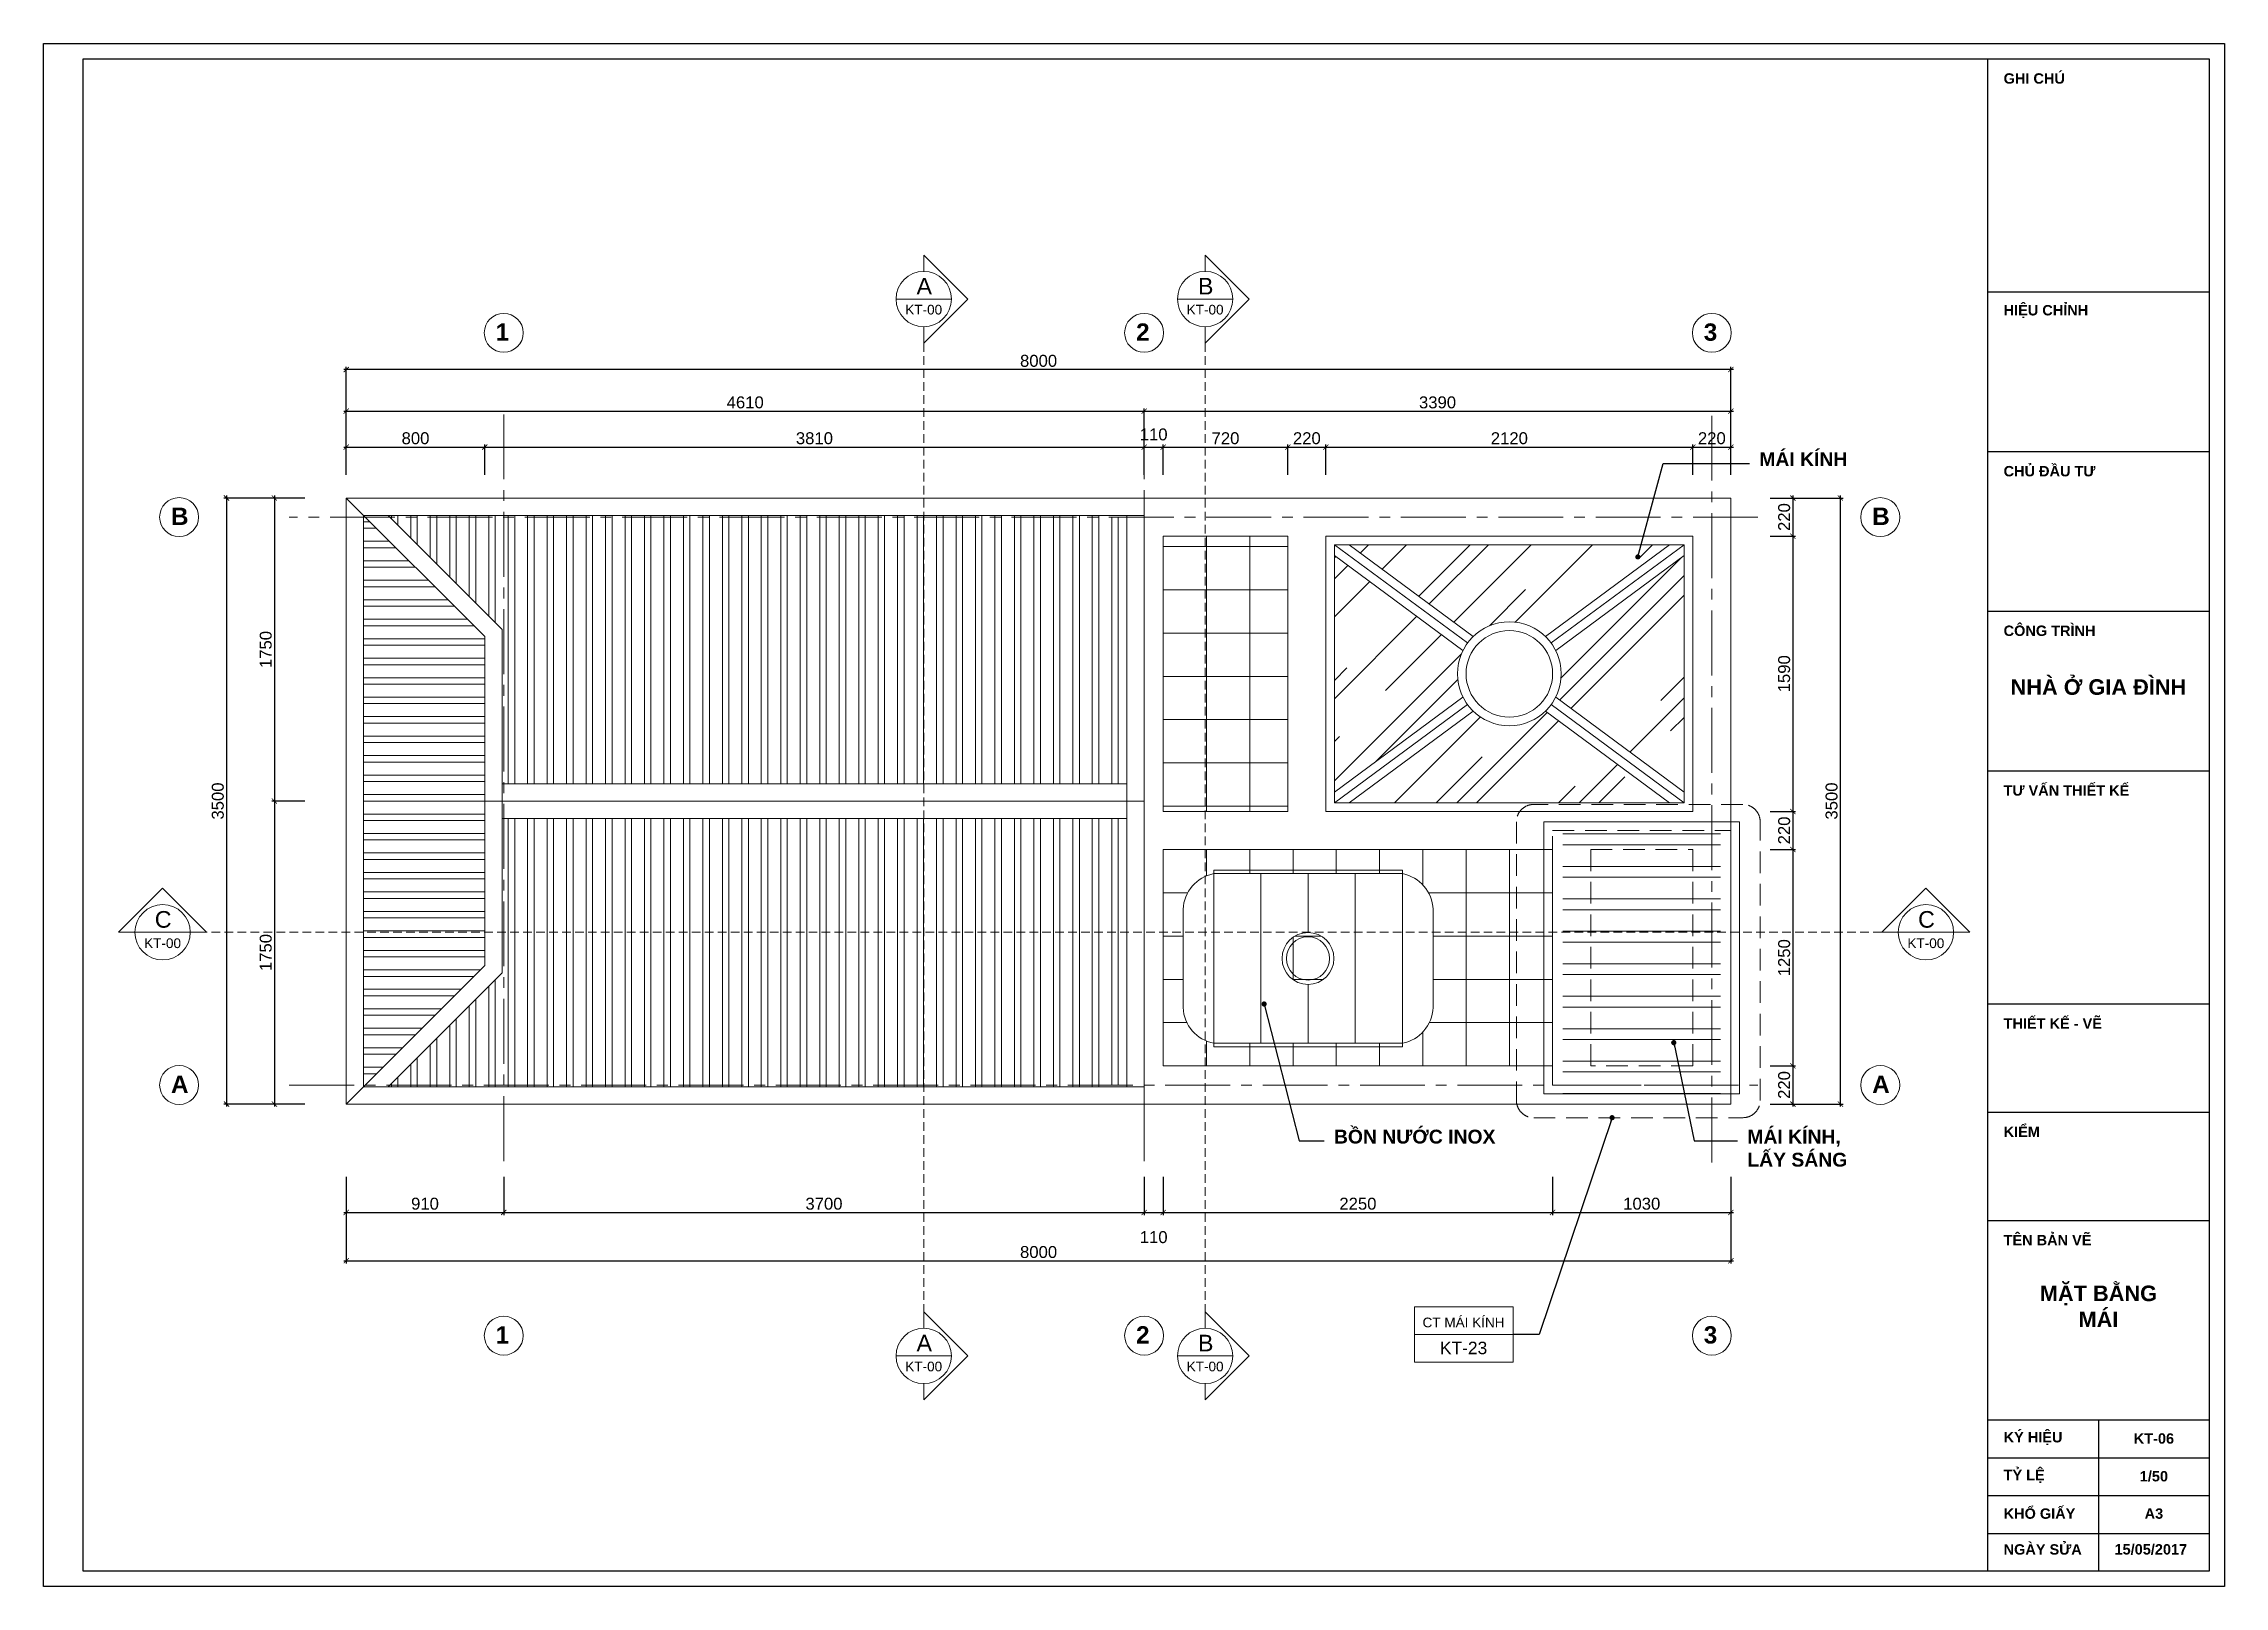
# Model space of a CAD drawing. Header units: millimetres. Extents: x 522695 to 636011, y 461124 to 505319.
# Drawn here: x 587027 to 599627, y 496409 to 505319 of the extents above; entities that cross this region are included whole.
import ezdxf
from ezdxf.enums import TextEntityAlignment as Align

# ---------------------------------------------------------------- set-up
doc = ezdxf.new("R2010")
doc.units = ezdxf.units.MM
doc.header["$LTSCALE"] = 500
doc.header["$MEASUREMENT"] = 0
doc.linetypes.add('CENTER2', pattern=[1.125, 0.75, -0.125, 0.125, -0.125])
doc.linetypes.add('DASHED2', pattern=[0.375, 0.25, -0.125])
doc.layers.get('0').update_dxf_attribs({"linetype": 'CONTINUOUS'})
doc.layers.get('DEFPOINTS').update_dxf_attribs({"color": 250, "linetype": 'CONTINUOUS'})
for name, color, linetype, lineweight in [('DH_HATCH', 250, 'CONTINUOUS', 5), ('DH_KHUAT', 149, 'DASHED2', 9), ('DH_KTHUOC', 8, 'CONTINUOUS', 5), ('DH_NETMANH', 9, 'CONTINUOUS', 5), ('DH_TEXT', 4, 'CONTINUOUS', 13), ('DH_THAY', 4, 'CONTINUOUS', 13), ('DH_TRUC', 251, 'CENTER2', 5)]:
    doc.layers.add(name, color=color, linetype=linetype, lineweight=lineweight)
doc.layers.add('IN', color=5, linetype='CONTINUOUS')
doc.styles.add('arial', font='arial.ttf')
doc.styles.add('DH_ARIAL_B', font='arialbd.ttf')
doc.styles.add('DH_KITHUOC', font='arial.ttf')
doc.dimstyles.new('DH_100s', dxfattribs={"dimtxt": 230, "dimasz": 100, "dimexe": 50, "dimexo": 0, "dimgap": 50, "dimtad": 1, "dimdec": 0, "dimzin": 0, "dimdsep": 46, "dimtxsty": 'DH_KITHUOC', "dimblk1": 'ARCHTICK', "dimblk2": 'ARCHTICK', "dimsah": 1, "dimcen": 90, "dimdle": 50, "dimclrd": 8, "dimclre": 8, "dimclrt": 4, "dimadec": 0, "dimazin": 0, "dimtfac": 100, "dimtdec": 0, "dimtofl": 0, "dimtmove": 2, "dimatfit": 3, "dimldrblk": 'ARCHTICK', "dimfxl": 1, "dimtolj": 2, "dimtzin": 0, "dimarcsym": 0})
pattern_1 = [(90, (576099.02, 499294.93), (-112.5, 2e-14), []), (90, (576136.52, 499332.43), (-112.5, 2e-14), [])]

msp = doc.modelspace()

# ---------------------------------------------------------------- texts
at = {"layer": 'DH_TEXT', "style": 'DH_ARIAL_B'}
for s, p in [('1', (589639.4, 503603.5)), ('2', (593339.4, 503603.5)), ('3', (596619.4, 503603.5)), ('B', (587763.6, 502539.4)), ('B', (597592.6, 502539.4)), ('A', (587763.6, 499259.4)), ('A', (597592.6, 499259.4)), ('1', (589639.4, 497811.9)), ('2', (593339.4, 497811.9)), ('3', (596619.4, 497811.9))]:
    msp.add_text(s, height=100, dxfattribs=at).set_placement(p)
for s, insert, char_height, width, attachment_point in [('MÁI KÍNH', (596940, 502959.4), 80, 1015.896, 1), ('BỒN NƯỚC INOX', (594482.6, 499046.9), 80, 1015.896, 1), ('MÁI KÍNH, LẤY SÁNG', (596871.1, 499046.9), 80, 617.057, 1), ('MẶT BẰNG\\PMÁI', (598899.7, 498026.6), 90, 1098.492, 5), ('KT-06', (599220.1, 497263), 60, 473.107, 5)]:
    msp.add_mtext(s, dxfattribs=dict(at, insert=insert, char_height=char_height, width=width, attachment_point=attachment_point))

# ---------------------------------------------------------------- blocks, each defined once
blk = doc.blocks.new('KHUNGTEN_A3')
at = {"color": 3}
blk.add_lwpolyline([(0, 14850), (21000, 14850), (21000, 0), (0, 0)], close=True, dxfattribs=at)
blk.add_lwpolyline([(380, 14704), (20854, 14704), (20854, 146), (380, 146)], close=True)
for points in [[(18720, 14704), (18720, 146)], [(18720, 12461), (20854, 12461)], [(18720, 10924), (20854, 10924)], [(18720, 9388), (20854, 9388)], [(18720, 7851), (20854, 7851)], [(18720, 5608), (20854, 5608)], [(18720, 4566), (20854, 4566)], [(18720, 3523), (20854, 3523)], [(18720, 1602), (20854, 1602)], [(19787, 1602), (19787, 146)], [(18720, 1238), (20854, 1238)], [(18720, 874), (20854, 874)], [(18720, 510), (20854, 510)]]:
    blk.add_lwpolyline(points)
at = {"layer": 'DH_TEXT', "style": 'DH_ARIAL_B'}
for s, insert, char_height, width, attachment_point in [('GHI CHÚ', (18874, 14514), 100, 1830.82, 4), ('HIỆU CHỈNH', (18874, 12271), 100, 1830.82, 4), ('CHỦ ĐẦU TƯ', (18874, 10734), 100, 1830.82, 4), ('CÔNG TRÌNH', (18874, 9198), 100, 1830.82, 4), ('NHÀ Ở GIA ĐÌNH', (19787, 8656), 150, 1830.82, 5), ('TƯ VẤN THIẾT KẾ', (18874, 7661), 100, 1830.82, 4), ('THIẾT KẾ - VẼ', (18874, 5418), 100, 1830.82, 4), ('KIỂM', (18874, 4376), 100, 1830.82, 4), ('TÊN BẢN VẼ', (18874, 3333), 100, 1830.82, 4), ('KÝ HIỆU', (18874, 1423), 100, 788.51, 4), ('TỶ LỆ', (18874, 1059), 100, 788.51, 4), ('1/50', (20321, 1059), 100, 788.51, 5), ('KHỔ GIẤY', (18874, 700), 100, 788.51, 4), ('A3', (20321, 700), 100, 788.51, 5), ('NGÀY SỬA', (18874, 355), 100, 788.51, 4), ('15/05/2017', (19942, 355), 100, 788.51, 4)]:
    blk.add_mtext(s, dxfattribs=dict(at, insert=insert, char_height=char_height, width=width, attachment_point=attachment_point))
blk = doc.blocks.new('_ARCHTICK')
at = {"color": 0, "linetype": 'ByBlock', "const_width": 0.15}
blk.add_lwpolyline([(-0.5, -0.5), (0.5, 0.5)], dxfattribs=at)
blk = doc.blocks.new('*D134')
at = {"layer": 'DEFPOINTS', "color": 0, "transparency": 16777216}
for p in [(588536, 502695), (588361, 500945), (588536, 500945)]:
    blk.add_point(p, dxfattribs=at)
at = {"layer": 'DH_KTHUOC', "color": 8, "lineweight": -2, "transparency": 16777216}
for p, q in [((588536, 502695), (588346, 502695)), ((588361, 502710), (588361, 500930)), ((588536, 500945), (588346, 500945))]:
    blk.add_line(p, q, dxfattribs=at)
at = {"layer": 'DH_KTHUOC', "color": 8, "lineweight": -2, "transparency": 16777216, "xscale": 30, "yscale": 30, "zscale": 30}
for p, rotation in [((588361, 502695), 90), ((588361, 500945), 270)]:
    blk.add_blockref('_ARCHTICK', p, dxfattribs=dict(at, rotation=rotation))
at = {"layer": 'DH_KTHUOC', "color": 4, "transparency": 16777216, "insert": (588311, 501820), "char_height": 69, "attachment_point": 5, "rotation": 90, "style": 'DH_KITHUOC'}
blk.add_mtext('\\A2;1750', dxfattribs=at)
blk = doc.blocks.new('*D135')
at = {"layer": 'DEFPOINTS', "color": 0, "transparency": 16777216}
for p in [(588536, 500945), (588361, 499195), (588536, 499195)]:
    blk.add_point(p, dxfattribs=at)
at = {"layer": 'DH_KTHUOC', "color": 8, "lineweight": -2, "transparency": 16777216}
for p, q in [((588536, 500945), (588346, 500945)), ((588361, 500960), (588361, 499180)), ((588536, 499195), (588346, 499195))]:
    blk.add_line(p, q, dxfattribs=at)
at = {"layer": 'DH_KTHUOC', "color": 8, "lineweight": -2, "transparency": 16777216, "xscale": 30, "yscale": 30, "zscale": 30}
for p, rotation in [((588361, 500945), 90), ((588361, 499195), 270)]:
    blk.add_blockref('_ARCHTICK', p, dxfattribs=dict(at, rotation=rotation))
at = {"layer": 'DH_KTHUOC', "color": 4, "transparency": 16777216, "insert": (588311, 500070), "char_height": 69, "attachment_point": 5, "rotation": 90, "style": 'DH_KITHUOC'}
blk.add_mtext('\\A2;1750', dxfattribs=at)
blk = doc.blocks.new('*D136')
at = {"layer": 'DEFPOINTS', "color": 0, "transparency": 16777216}
for p in [(588536, 502695), (588084, 499195), (588536, 499195)]:
    blk.add_point(p, dxfattribs=at)
at = {"layer": 'DH_KTHUOC', "color": 8, "lineweight": -2, "transparency": 16777216}
for p, q in [((588536, 502695), (588069, 502695)), ((588084, 502710), (588084, 499180)), ((588536, 499195), (588069, 499195))]:
    blk.add_line(p, q, dxfattribs=at)
at = {"layer": 'DH_KTHUOC', "color": 8, "lineweight": -2, "transparency": 16777216, "xscale": 30, "yscale": 30, "zscale": 30}
for p, rotation in [((588084, 502695), 90), ((588084, 499195), 270)]:
    blk.add_blockref('_ARCHTICK', p, dxfattribs=dict(at, rotation=rotation))
at = {"layer": 'DH_KTHUOC', "color": 4, "transparency": 16777216, "insert": (588034, 500945), "char_height": 69, "attachment_point": 5, "rotation": 90, "style": 'DH_KITHUOC'}
blk.add_mtext('\\A2;3500', dxfattribs=at)
blk = doc.blocks.new('*D137')
at = {"layer": 'DEFPOINTS', "color": 0, "transparency": 16777216}
for p in [(589576, 502989), (588776, 502829), (589576, 502829)]:
    blk.add_point(p, dxfattribs=at)
at = {"layer": 'DH_KTHUOC', "color": 8, "lineweight": -2, "transparency": 16777216}
for p, q in [((588776, 502829), (588776, 503004)), ((589576, 502829), (589576, 503004)), ((588761, 502989), (589591, 502989))]:
    blk.add_line(p, q, dxfattribs=at)
at = {"layer": 'DH_KTHUOC', "color": 8, "lineweight": -2, "transparency": 16777216, "xscale": 30, "yscale": 30, "zscale": 30, "rotation": 180}
blk.add_blockref('_ARCHTICK', (588776, 502989), dxfattribs=at)
at = {"layer": 'DH_KTHUOC', "color": 8, "lineweight": -2, "transparency": 16777216, "xscale": 30, "yscale": 30, "zscale": 30}
blk.add_blockref('_ARCHTICK', (589576, 502989), dxfattribs=at)
at = {"layer": 'DH_KTHUOC', "color": 4, "transparency": 16777216, "insert": (589176, 503040), "char_height": 69, "attachment_point": 5, "style": 'DH_KITHUOC'}
blk.add_mtext('\\A2;800', dxfattribs=at)
blk = doc.blocks.new('*D138')
at = {"layer": 'DEFPOINTS', "color": 0, "transparency": 16777216}
for p in [(593386, 502989), (589576, 502829), (593386, 502829)]:
    blk.add_point(p, dxfattribs=at)
at = {"layer": 'DH_KTHUOC', "color": 8, "lineweight": -2, "transparency": 16777216}
for p, q in [((589576, 502829), (589576, 503004)), ((593386, 502829), (593386, 503004)), ((589561, 502989), (593401, 502989))]:
    blk.add_line(p, q, dxfattribs=at)
at = {"layer": 'DH_KTHUOC', "color": 8, "lineweight": -2, "transparency": 16777216, "xscale": 30, "yscale": 30, "zscale": 30, "rotation": 180}
blk.add_blockref('_ARCHTICK', (589576, 502989), dxfattribs=at)
at = {"layer": 'DH_KTHUOC', "color": 8, "lineweight": -2, "transparency": 16777216, "xscale": 30, "yscale": 30, "zscale": 30}
blk.add_blockref('_ARCHTICK', (593386, 502989), dxfattribs=at)
at = {"layer": 'DH_KTHUOC', "color": 4, "transparency": 16777216, "insert": (591481, 503040), "char_height": 69, "attachment_point": 5, "style": 'DH_KITHUOC'}
blk.add_mtext('\\A2;3810', dxfattribs=at)
blk = doc.blocks.new('*D139')
at = {"layer": 'DEFPOINTS', "color": 0, "transparency": 16777216}
for p in [(593496, 502989), (593386, 502829), (593496, 502829)]:
    blk.add_point(p, dxfattribs=at)
at = {"layer": 'DH_KTHUOC', "color": 8, "lineweight": -2, "transparency": 16777216}
for p, q in [((593386, 502829), (593386, 503004)), ((593496, 502829), (593496, 503004)), ((593371, 502989), (593511, 502989))]:
    blk.add_line(p, q, dxfattribs=at)
at = {"layer": 'DH_KTHUOC', "color": 8, "lineweight": -2, "transparency": 16777216, "xscale": 30, "yscale": 30, "zscale": 30, "rotation": 180}
blk.add_blockref('_ARCHTICK', (593386, 502989), dxfattribs=at)
at = {"layer": 'DH_KTHUOC', "color": 8, "lineweight": -2, "transparency": 16777216, "xscale": 30, "yscale": 30, "zscale": 30}
blk.add_blockref('_ARCHTICK', (593496, 502989), dxfattribs=at)
at = {"layer": 'DH_KTHUOC', "color": 4, "transparency": 16777216, "insert": (593441, 503062), "char_height": 69, "attachment_point": 5, "style": 'DH_KITHUOC'}
blk.add_mtext('\\A2;110', dxfattribs=at)
blk = doc.blocks.new('*D140')
at = {"layer": 'DEFPOINTS', "color": 0, "transparency": 16777216}
for p in [(594216, 502989), (593496, 502829), (594216, 502829)]:
    blk.add_point(p, dxfattribs=at)
at = {"layer": 'DH_KTHUOC', "color": 8, "lineweight": -2, "transparency": 16777216}
for p, q in [((593496, 502829), (593496, 503004)), ((594216, 502829), (594216, 503004)), ((593481, 502989), (594231, 502989))]:
    blk.add_line(p, q, dxfattribs=at)
at = {"layer": 'DH_KTHUOC', "color": 8, "lineweight": -2, "transparency": 16777216, "xscale": 30, "yscale": 30, "zscale": 30, "rotation": 180}
blk.add_blockref('_ARCHTICK', (593496, 502989), dxfattribs=at)
at = {"layer": 'DH_KTHUOC', "color": 8, "lineweight": -2, "transparency": 16777216, "xscale": 30, "yscale": 30, "zscale": 30}
blk.add_blockref('_ARCHTICK', (594216, 502989), dxfattribs=at)
at = {"layer": 'DH_KTHUOC', "color": 4, "transparency": 16777216, "insert": (593856, 503040), "char_height": 69, "attachment_point": 5, "style": 'DH_KITHUOC'}
blk.add_mtext('\\A2;720', dxfattribs=at)
blk = doc.blocks.new('*D141')
at = {"layer": 'DEFPOINTS', "color": 0, "transparency": 16777216}
for p in [(594436, 502989), (594216, 502829), (594436, 502829)]:
    blk.add_point(p, dxfattribs=at)
at = {"layer": 'DH_KTHUOC', "color": 8, "lineweight": -2, "transparency": 16777216}
for p, q in [((594216, 502829), (594216, 503004)), ((594436, 502829), (594436, 503004)), ((594201, 502989), (594451, 502989))]:
    blk.add_line(p, q, dxfattribs=at)
at = {"layer": 'DH_KTHUOC', "color": 8, "lineweight": -2, "transparency": 16777216, "xscale": 30, "yscale": 30, "zscale": 30, "rotation": 180}
blk.add_blockref('_ARCHTICK', (594216, 502989), dxfattribs=at)
at = {"layer": 'DH_KTHUOC', "color": 8, "lineweight": -2, "transparency": 16777216, "xscale": 30, "yscale": 30, "zscale": 30}
blk.add_blockref('_ARCHTICK', (594436, 502989), dxfattribs=at)
at = {"layer": 'DH_KTHUOC', "color": 4, "transparency": 16777216, "insert": (594326, 503040), "char_height": 69, "attachment_point": 5, "style": 'DH_KITHUOC'}
blk.add_mtext('\\A2;220', dxfattribs=at)
blk = doc.blocks.new('*D142')
at = {"layer": 'DEFPOINTS', "color": 0, "transparency": 16777216}
for p in [(596556, 502989), (594436, 502829), (596556, 502829)]:
    blk.add_point(p, dxfattribs=at)
at = {"layer": 'DH_KTHUOC', "color": 8, "lineweight": -2, "transparency": 16777216}
for p, q in [((594436, 502829), (594436, 503004)), ((596556, 502829), (596556, 503004)), ((594421, 502989), (596571, 502989))]:
    blk.add_line(p, q, dxfattribs=at)
at = {"layer": 'DH_KTHUOC', "color": 8, "lineweight": -2, "transparency": 16777216, "xscale": 30, "yscale": 30, "zscale": 30, "rotation": 180}
blk.add_blockref('_ARCHTICK', (594436, 502989), dxfattribs=at)
at = {"layer": 'DH_KTHUOC', "color": 8, "lineweight": -2, "transparency": 16777216, "xscale": 30, "yscale": 30, "zscale": 30}
blk.add_blockref('_ARCHTICK', (596556, 502989), dxfattribs=at)
at = {"layer": 'DH_KTHUOC', "color": 4, "transparency": 16777216, "insert": (595496, 503040), "char_height": 69, "attachment_point": 5, "style": 'DH_KITHUOC'}
blk.add_mtext('\\A2;2120', dxfattribs=at)
blk = doc.blocks.new('*D143')
at = {"layer": 'DEFPOINTS', "color": 0, "transparency": 16777216}
for p in [(596776, 502989), (596556, 502829), (596776, 502829)]:
    blk.add_point(p, dxfattribs=at)
at = {"layer": 'DH_KTHUOC', "color": 8, "lineweight": -2, "transparency": 16777216}
for p, q in [((596556, 502829), (596556, 503004)), ((596776, 502829), (596776, 503004)), ((596541, 502989), (596791, 502989))]:
    blk.add_line(p, q, dxfattribs=at)
at = {"layer": 'DH_KTHUOC', "color": 8, "lineweight": -2, "transparency": 16777216, "xscale": 30, "yscale": 30, "zscale": 30, "rotation": 180}
blk.add_blockref('_ARCHTICK', (596556, 502989), dxfattribs=at)
at = {"layer": 'DH_KTHUOC', "color": 8, "lineweight": -2, "transparency": 16777216, "xscale": 30, "yscale": 30, "zscale": 30}
blk.add_blockref('_ARCHTICK', (596776, 502989), dxfattribs=at)
at = {"layer": 'DH_KTHUOC', "color": 4, "transparency": 16777216, "insert": (596666, 503040), "char_height": 69, "attachment_point": 5, "style": 'DH_KITHUOC'}
blk.add_mtext('\\A2;220', dxfattribs=at)
blk = doc.blocks.new('*D144')
at = {"layer": 'DEFPOINTS', "color": 0, "transparency": 16777216}
for p in [(593386, 503197), (588776, 502829), (593386, 502829)]:
    blk.add_point(p, dxfattribs=at)
at = {"layer": 'DH_KTHUOC', "color": 8, "lineweight": -2, "transparency": 16777216}
for p, q in [((588761, 503197), (593401, 503197)), ((588776, 502829), (588776, 503212)), ((593386, 502829), (593386, 503212))]:
    blk.add_line(p, q, dxfattribs=at)
at = {"layer": 'DH_KTHUOC', "color": 8, "lineweight": -2, "transparency": 16777216, "xscale": 30, "yscale": 30, "zscale": 30, "rotation": 180}
blk.add_blockref('_ARCHTICK', (588776, 503197), dxfattribs=at)
at = {"layer": 'DH_KTHUOC', "color": 8, "lineweight": -2, "transparency": 16777216, "xscale": 30, "yscale": 30, "zscale": 30}
blk.add_blockref('_ARCHTICK', (593386, 503197), dxfattribs=at)
at = {"layer": 'DH_KTHUOC', "color": 4, "transparency": 16777216, "insert": (591081, 503247), "char_height": 69, "attachment_point": 5, "style": 'DH_KITHUOC'}
blk.add_mtext('\\A2;4610', dxfattribs=at)
blk = doc.blocks.new('*D145')
at = {"layer": 'DEFPOINTS', "color": 0, "transparency": 16777216}
for p in [(596776, 503197), (593386, 502829), (596776, 502829)]:
    blk.add_point(p, dxfattribs=at)
at = {"layer": 'DH_KTHUOC', "color": 8, "lineweight": -2, "transparency": 16777216}
for p, q in [((593371, 503197), (596791, 503197)), ((593386, 502829), (593386, 503212)), ((596776, 502829), (596776, 503212))]:
    blk.add_line(p, q, dxfattribs=at)
at = {"layer": 'DH_KTHUOC', "color": 8, "lineweight": -2, "transparency": 16777216, "xscale": 30, "yscale": 30, "zscale": 30, "rotation": 180}
blk.add_blockref('_ARCHTICK', (593386, 503197), dxfattribs=at)
at = {"layer": 'DH_KTHUOC', "color": 8, "lineweight": -2, "transparency": 16777216, "xscale": 30, "yscale": 30, "zscale": 30}
blk.add_blockref('_ARCHTICK', (596776, 503197), dxfattribs=at)
at = {"layer": 'DH_KTHUOC', "color": 4, "transparency": 16777216, "insert": (595081, 503247), "char_height": 69, "attachment_point": 5, "style": 'DH_KITHUOC'}
blk.add_mtext('\\A2;3390', dxfattribs=at)
blk = doc.blocks.new('*D146')
at = {"layer": 'DEFPOINTS', "color": 0, "transparency": 16777216}
for p in [(588776, 503437), (588776, 502829), (596776, 502829)]:
    blk.add_point(p, dxfattribs=at)
at = {"layer": 'DH_KTHUOC', "color": 8, "lineweight": -2, "transparency": 16777216}
for p, q in [((596791, 503437), (588761, 503437)), ((588776, 502829), (588776, 503452)), ((596776, 502829), (596776, 503452))]:
    blk.add_line(p, q, dxfattribs=at)
at = {"layer": 'DH_KTHUOC', "color": 8, "lineweight": -2, "transparency": 16777216, "xscale": 30, "yscale": 30, "zscale": 30, "rotation": 180}
blk.add_blockref('_ARCHTICK', (588776, 503437), dxfattribs=at)
at = {"layer": 'DH_KTHUOC', "color": 8, "lineweight": -2, "transparency": 16777216, "xscale": 30, "yscale": 30, "zscale": 30}
blk.add_blockref('_ARCHTICK', (596776, 503437), dxfattribs=at)
at = {"layer": 'DH_KTHUOC', "color": 4, "transparency": 16777216, "insert": (592776, 503487), "char_height": 69, "attachment_point": 5, "style": 'DH_KITHUOC'}
blk.add_mtext('\\A2;8000', dxfattribs=at)
blk = doc.blocks.new('*D147')
at = {"layer": 'DEFPOINTS', "color": 0, "transparency": 16777216}
for p in [(588776, 498774), (589686, 498774), (589686, 498569)]:
    blk.add_point(p, dxfattribs=at)
at = {"layer": 'DH_KTHUOC', "color": 8, "lineweight": -2, "transparency": 16777216}
for p, q in [((588776, 498774), (588776, 498554)), ((589686, 498774), (589686, 498554)), ((588761, 498569), (589701, 498569))]:
    blk.add_line(p, q, dxfattribs=at)
at = {"layer": 'DH_KTHUOC', "color": 8, "lineweight": -2, "transparency": 16777216, "xscale": 30, "yscale": 30, "zscale": 30, "rotation": 180}
blk.add_blockref('_ARCHTICK', (588776, 498569), dxfattribs=at)
at = {"layer": 'DH_KTHUOC', "color": 8, "lineweight": -2, "transparency": 16777216, "xscale": 30, "yscale": 30, "zscale": 30}
blk.add_blockref('_ARCHTICK', (589686, 498569), dxfattribs=at)
at = {"layer": 'DH_KTHUOC', "color": 4, "transparency": 16777216, "insert": (589231, 498619), "char_height": 69, "attachment_point": 5, "style": 'DH_KITHUOC'}
blk.add_mtext('\\A2;910', dxfattribs=at)
blk = doc.blocks.new('*D148')
at = {"layer": 'DEFPOINTS', "color": 0, "transparency": 16777216}
for p in [(589686, 498774), (593386, 498774), (593386, 498569)]:
    blk.add_point(p, dxfattribs=at)
at = {"layer": 'DH_KTHUOC', "color": 8, "lineweight": -2, "transparency": 16777216}
for p, q in [((589686, 498774), (589686, 498554)), ((593386, 498774), (593386, 498554)), ((589671, 498569), (593401, 498569))]:
    blk.add_line(p, q, dxfattribs=at)
at = {"layer": 'DH_KTHUOC', "color": 8, "lineweight": -2, "transparency": 16777216, "xscale": 30, "yscale": 30, "zscale": 30, "rotation": 180}
blk.add_blockref('_ARCHTICK', (589686, 498569), dxfattribs=at)
at = {"layer": 'DH_KTHUOC', "color": 8, "lineweight": -2, "transparency": 16777216, "xscale": 30, "yscale": 30, "zscale": 30}
blk.add_blockref('_ARCHTICK', (593386, 498569), dxfattribs=at)
at = {"layer": 'DH_KTHUOC', "color": 4, "transparency": 16777216, "insert": (591536, 498619), "char_height": 69, "attachment_point": 5, "style": 'DH_KITHUOC'}
blk.add_mtext('\\A2;3700', dxfattribs=at)
blk = doc.blocks.new('*D149')
at = {"layer": 'DEFPOINTS', "color": 0, "transparency": 16777216}
for p in [(593386, 498774), (593496, 498774), (593496, 498569)]:
    blk.add_point(p, dxfattribs=at)
at = {"layer": 'DH_KTHUOC', "color": 8, "lineweight": -2, "transparency": 16777216}
for p, q in [((593386, 498774), (593386, 498554)), ((593496, 498774), (593496, 498554)), ((593371, 498569), (593511, 498569))]:
    blk.add_line(p, q, dxfattribs=at)
at = {"layer": 'DH_KTHUOC', "color": 8, "lineweight": -2, "transparency": 16777216, "xscale": 30, "yscale": 30, "zscale": 30, "rotation": 180}
blk.add_blockref('_ARCHTICK', (593386, 498569), dxfattribs=at)
at = {"layer": 'DH_KTHUOC', "color": 8, "lineweight": -2, "transparency": 16777216, "xscale": 30, "yscale": 30, "zscale": 30}
blk.add_blockref('_ARCHTICK', (593496, 498569), dxfattribs=at)
at = {"layer": 'DH_KTHUOC', "color": 4, "transparency": 16777216, "insert": (593441, 498426), "char_height": 69, "attachment_point": 5, "style": 'DH_KITHUOC'}
blk.add_mtext('\\A2;110', dxfattribs=at)
blk = doc.blocks.new('*D150')
at = {"layer": 'DEFPOINTS', "color": 0, "transparency": 16777216}
for p in [(593496, 498774), (595746, 498774), (595746, 498569)]:
    blk.add_point(p, dxfattribs=at)
at = {"layer": 'DH_KTHUOC', "color": 8, "lineweight": -2, "transparency": 16777216}
for p, q in [((593496, 498774), (593496, 498554)), ((595746, 498774), (595746, 498554)), ((593481, 498569), (595761, 498569))]:
    blk.add_line(p, q, dxfattribs=at)
at = {"layer": 'DH_KTHUOC', "color": 8, "lineweight": -2, "transparency": 16777216, "xscale": 30, "yscale": 30, "zscale": 30, "rotation": 180}
blk.add_blockref('_ARCHTICK', (593496, 498569), dxfattribs=at)
at = {"layer": 'DH_KTHUOC', "color": 8, "lineweight": -2, "transparency": 16777216, "xscale": 30, "yscale": 30, "zscale": 30}
blk.add_blockref('_ARCHTICK', (595746, 498569), dxfattribs=at)
at = {"layer": 'DH_KTHUOC', "color": 4, "transparency": 16777216, "insert": (594621, 498619), "char_height": 69, "attachment_point": 5, "style": 'DH_KITHUOC'}
blk.add_mtext('\\A2;2250', dxfattribs=at)
blk = doc.blocks.new('*D151')
at = {"layer": 'DEFPOINTS', "color": 0, "transparency": 16777216}
for p in [(595746, 498774), (596776, 498774), (596776, 498569)]:
    blk.add_point(p, dxfattribs=at)
at = {"layer": 'DH_KTHUOC', "color": 8, "lineweight": -2, "transparency": 16777216}
for p, q in [((595746, 498774), (595746, 498554)), ((596776, 498774), (596776, 498554)), ((595731, 498569), (596791, 498569))]:
    blk.add_line(p, q, dxfattribs=at)
at = {"layer": 'DH_KTHUOC', "color": 8, "lineweight": -2, "transparency": 16777216, "xscale": 30, "yscale": 30, "zscale": 30, "rotation": 180}
blk.add_blockref('_ARCHTICK', (595746, 498569), dxfattribs=at)
at = {"layer": 'DH_KTHUOC', "color": 8, "lineweight": -2, "transparency": 16777216, "xscale": 30, "yscale": 30, "zscale": 30}
blk.add_blockref('_ARCHTICK', (596776, 498569), dxfattribs=at)
at = {"layer": 'DH_KTHUOC', "color": 4, "transparency": 16777216, "insert": (596261, 498619), "char_height": 69, "attachment_point": 5, "style": 'DH_KITHUOC'}
blk.add_mtext('\\A2;1030', dxfattribs=at)
blk = doc.blocks.new('*D152')
at = {"layer": 'DEFPOINTS', "color": 0, "transparency": 16777216}
for p in [(588776, 498774), (596776, 498774), (596776, 498290)]:
    blk.add_point(p, dxfattribs=at)
at = {"layer": 'DH_KTHUOC', "color": 8, "lineweight": -2, "transparency": 16777216}
for p, q in [((588776, 498774), (588776, 498275)), ((596776, 498774), (596776, 498275)), ((588761, 498290), (596791, 498290))]:
    blk.add_line(p, q, dxfattribs=at)
at = {"layer": 'DH_KTHUOC', "color": 8, "lineweight": -2, "transparency": 16777216, "xscale": 30, "yscale": 30, "zscale": 30, "rotation": 180}
blk.add_blockref('_ARCHTICK', (588776, 498290), dxfattribs=at)
at = {"layer": 'DH_KTHUOC', "color": 8, "lineweight": -2, "transparency": 16777216, "xscale": 30, "yscale": 30, "zscale": 30}
blk.add_blockref('_ARCHTICK', (596776, 498290), dxfattribs=at)
at = {"layer": 'DH_KTHUOC', "color": 4, "transparency": 16777216, "insert": (592776, 498340), "char_height": 69, "attachment_point": 5, "style": 'DH_KITHUOC'}
blk.add_mtext('\\A2;8000', dxfattribs=at)
blk = doc.blocks.new('bonnuocInox')
blk.add_lwpolyline([(178, -510), (1268, -510), (1268, 510), (178, 510)], close=True)
blk.add_lwpolyline([(0, -284), (0, 284, -0.345146), (178, 490), (722, 490), (1268, 490, -0.345146), (1445, 284), (1445, -284, -0.345146), (1268, -490), (722, -490), (178, -490, -0.345146)], format="xyb", close=True)
at = {"color": 250}
for points in [[(450, 490), (450, -490)], [(722, 490), (722, 150)], [(995, 490), (995, -490)], [(722, -150), (722, -490)]]:
    blk.add_lwpolyline(points, dxfattribs=at)
for radius in [150, 125]:
    blk.add_circle((722, 0), radius)
blk = doc.blocks.new('*D154')
at = {"layer": 'DEFPOINTS', "color": 0, "transparency": 16777216}
for p in [(597003, 502695), (597003, 502475), (597134, 502475)]:
    blk.add_point(p, dxfattribs=at)
at = {"layer": 'DH_KTHUOC', "color": 8, "lineweight": -2, "transparency": 16777216}
for p, q in [((597003, 502695), (597149, 502695)), ((597134, 502710), (597134, 502460)), ((597003, 502475), (597149, 502475))]:
    blk.add_line(p, q, dxfattribs=at)
at = {"layer": 'DH_KTHUOC', "color": 8, "lineweight": -2, "transparency": 16777216, "xscale": 30, "yscale": 30, "zscale": 30}
for p, rotation in [((597134, 502695), 90), ((597134, 502475), 270)]:
    blk.add_blockref('_ARCHTICK', p, dxfattribs=dict(at, rotation=rotation))
at = {"layer": 'DH_KTHUOC', "color": 4, "transparency": 16777216, "insert": (597084, 502585), "char_height": 69, "attachment_point": 5, "rotation": 90, "style": 'DH_KITHUOC'}
blk.add_mtext('\\A2;220', dxfattribs=at)
blk = doc.blocks.new('*D155')
at = {"layer": 'DEFPOINTS', "color": 0, "transparency": 16777216}
for p in [(597003, 502475), (597003, 500885), (597134, 500885)]:
    blk.add_point(p, dxfattribs=at)
at = {"layer": 'DH_KTHUOC', "color": 8, "lineweight": -2, "transparency": 16777216}
for p, q in [((597134, 502490), (597134, 500870)), ((597003, 502475), (597149, 502475)), ((597003, 500885), (597149, 500885))]:
    blk.add_line(p, q, dxfattribs=at)
at = {"layer": 'DH_KTHUOC', "color": 8, "lineweight": -2, "transparency": 16777216, "xscale": 30, "yscale": 30, "zscale": 30}
for p, rotation in [((597134, 502475), 90), ((597134, 500885), 270)]:
    blk.add_blockref('_ARCHTICK', p, dxfattribs=dict(at, rotation=rotation))
at = {"layer": 'DH_KTHUOC', "color": 4, "transparency": 16777216, "insert": (597084, 501680), "char_height": 69, "attachment_point": 5, "rotation": 90, "style": 'DH_KITHUOC'}
blk.add_mtext('\\A2;1590', dxfattribs=at)
blk = doc.blocks.new('*D156')
at = {"layer": 'DEFPOINTS', "color": 0, "transparency": 16777216}
for p in [(597003, 500885), (597003, 500665), (597134, 500665)]:
    blk.add_point(p, dxfattribs=at)
at = {"layer": 'DH_KTHUOC', "color": 8, "lineweight": -2, "transparency": 16777216}
for p, q in [((597003, 500885), (597149, 500885)), ((597134, 500900), (597134, 500650)), ((597003, 500665), (597149, 500665))]:
    blk.add_line(p, q, dxfattribs=at)
at = {"layer": 'DH_KTHUOC', "color": 8, "lineweight": -2, "transparency": 16777216, "xscale": 30, "yscale": 30, "zscale": 30}
for p, rotation in [((597134, 500885), 90), ((597134, 500665), 270)]:
    blk.add_blockref('_ARCHTICK', p, dxfattribs=dict(at, rotation=rotation))
at = {"layer": 'DH_KTHUOC', "color": 4, "transparency": 16777216, "insert": (597084, 500775), "char_height": 69, "attachment_point": 5, "rotation": 90, "style": 'DH_KITHUOC'}
blk.add_mtext('\\A2;220', dxfattribs=at)
blk = doc.blocks.new('*D157')
at = {"layer": 'DEFPOINTS', "color": 0, "transparency": 16777216}
for p in [(597003, 500665), (597003, 499415), (597134, 499415)]:
    blk.add_point(p, dxfattribs=at)
at = {"layer": 'DH_KTHUOC', "color": 8, "lineweight": -2, "transparency": 16777216}
for p, q in [((597003, 500665), (597149, 500665)), ((597134, 500680), (597134, 499400)), ((597003, 499415), (597149, 499415))]:
    blk.add_line(p, q, dxfattribs=at)
at = {"layer": 'DH_KTHUOC', "color": 8, "lineweight": -2, "transparency": 16777216, "xscale": 30, "yscale": 30, "zscale": 30}
for p, rotation in [((597134, 500665), 90), ((597134, 499415), 270)]:
    blk.add_blockref('_ARCHTICK', p, dxfattribs=dict(at, rotation=rotation))
at = {"layer": 'DH_KTHUOC', "color": 4, "transparency": 16777216, "insert": (597084, 500040), "char_height": 69, "attachment_point": 5, "rotation": 90, "style": 'DH_KITHUOC'}
blk.add_mtext('\\A2;1250', dxfattribs=at)
blk = doc.blocks.new('*D158')
at = {"layer": 'DEFPOINTS', "color": 0, "transparency": 16777216}
for p in [(597003, 499415), (597003, 499195), (597134, 499195)]:
    blk.add_point(p, dxfattribs=at)
at = {"layer": 'DH_KTHUOC', "color": 8, "lineweight": -2, "transparency": 16777216}
for p, q in [((597003, 499415), (597149, 499415)), ((597134, 499430), (597134, 499180)), ((597003, 499195), (597149, 499195))]:
    blk.add_line(p, q, dxfattribs=at)
at = {"layer": 'DH_KTHUOC', "color": 8, "lineweight": -2, "transparency": 16777216, "xscale": 30, "yscale": 30, "zscale": 30}
for p, rotation in [((597134, 499415), 90), ((597134, 499195), 270)]:
    blk.add_blockref('_ARCHTICK', p, dxfattribs=dict(at, rotation=rotation))
at = {"layer": 'DH_KTHUOC', "color": 4, "transparency": 16777216, "insert": (597084, 499305), "char_height": 69, "attachment_point": 5, "rotation": 90, "style": 'DH_KITHUOC'}
blk.add_mtext('\\A2;220', dxfattribs=at)
blk = doc.blocks.new('*D159')
at = {"layer": 'DEFPOINTS', "color": 0, "transparency": 16777216}
for p in [(597003, 502695), (597409, 502695), (597003, 499195)]:
    blk.add_point(p, dxfattribs=at)
at = {"layer": 'DH_KTHUOC', "color": 8, "lineweight": -2, "transparency": 16777216}
for p, q in [((597003, 502695), (597424, 502695)), ((597409, 499180), (597409, 502710)), ((597003, 499195), (597424, 499195))]:
    blk.add_line(p, q, dxfattribs=at)
at = {"layer": 'DH_KTHUOC', "color": 8, "lineweight": -2, "transparency": 16777216, "xscale": 30, "yscale": 30, "zscale": 30}
for p, rotation in [((597409, 502695), 90), ((597409, 499195), 270)]:
    blk.add_blockref('_ARCHTICK', p, dxfattribs=dict(at, rotation=rotation))
at = {"layer": 'DH_KTHUOC', "color": 4, "transparency": 16777216, "insert": (597358, 500945), "char_height": 69, "attachment_point": 5, "rotation": 90, "style": 'DH_KITHUOC'}
blk.add_mtext('\\A2;3500', dxfattribs=at)
blk = doc.blocks.new('*U211')
at = {"color": 8}
for points in [[(0, 518), (0, 636), (318, 318), (0, 0), (0, 118)], [(-200, 318), (200, 318)], [(0, -7112), (0, -6993), (318, -7312), (0, -7630), (0, -7512)], [(-200, -7312), (200, -7312)]]:
    blk.add_lwpolyline(points, dxfattribs=at)
for centre in [(0, 318), (0, -7312)]:
    blk.add_circle(centre, 200, dxfattribs=at)
at = {"layer": 'DH_KHUAT', "color": 250, "linetype": 'DASHED2', "ltscale": 0.5}
blk.add_lwpolyline([(0, 0), (0, -7112)], dxfattribs=at)
at = {"style": 'arial'}
for p in [(4, 411), (4, -7219)]:
    blk.add_text('A', height=120, dxfattribs=at).set_placement(p, align=Align.MIDDLE_CENTER)
for p in [(0, 186), (0, -7444)]:
    blk.add_attdef('KYHIEU', text='', height=70, dxfattribs=at).set_placement(p, align=Align.BOTTOM_CENTER)
blk = doc.blocks.new('*U210')
at = {"color": 8}
for points in [[(-118, 0), (0, 0), (-318, 318), (-636, 0), (-518, 0)], [(12617, 0), (12735, 0), (12417, 318), (12098, 0), (12217, 0)], [(-518, 0), (-118, 0)], [(12217, 0), (12617, 0)]]:
    blk.add_lwpolyline(points, dxfattribs=at)
at = {"color": 250, "linetype": 'DASHED2', "ltscale": 0.5}
blk.add_lwpolyline([(12098, 0), (-118, 0)], dxfattribs=at)
at = {"color": 8}
for centre in [(-318, 0), (12417, 0)]:
    blk.add_circle(centre, 200, dxfattribs=at)
at = {"style": 'arial'}
for p in [(-314, 93), (12421, 93)]:
    blk.add_text('C', height=120, dxfattribs=at).set_placement(p, align=Align.MIDDLE_CENTER)
for p in [(-318, -135), (12417, -135)]:
    blk.add_attdef('KH', text='', height=70, dxfattribs=at).set_placement(p, align=Align.BOTTOM_CENTER)
blk = doc.blocks.new('*U212')
at = {"color": 8}
for points in [[(0, 518), (0, 636), (318, 318), (0, 0), (0, 118)], [(-200, 318), (200, 318)], [(0, -7112), (0, -6993), (318, -7312), (0, -7630), (0, -7512)], [(-200, -7312), (200, -7312)]]:
    blk.add_lwpolyline(points, dxfattribs=at)
for centre in [(0, 318), (0, -7312)]:
    blk.add_circle(centre, 200, dxfattribs=at)
at = {"layer": 'DH_KHUAT', "color": 250, "linetype": 'DASHED2', "ltscale": 0.5}
blk.add_lwpolyline([(0, 0), (0, -7112)], dxfattribs=at)
at = {"style": 'arial'}
for p in [(4, 411), (4, -7219)]:
    blk.add_text('B', height=120, dxfattribs=at).set_placement(p, align=Align.MIDDLE_CENTER)
for p in [(0, 186), (0, -7444)]:
    blk.add_attdef('KYHIEU', text='', height=70, dxfattribs=at).set_placement(p, align=Align.BOTTOM_CENTER)
blk = doc.blocks.new('CHITIET')
blk.add_wipeout([(712, 400), (0, 400), (0, 0), (712, 0)]).dxf.layer = 'DH_KTHUOC'
at = {"layer": 'DH_KTHUOC'}
blk.add_lwpolyline([(0, 0), (712, 0), (712, 400), (0, 400)], close=True, dxfattribs=at)
blk.add_lwpolyline([(712, 200), (0, 200)], dxfattribs=at)
at = {"layer": 'DH_KTHUOC', "style": 'arial'}
for tag, height, p in [('CHITIET', 70, (356, 252)), ('BANVE', 90, (356, 58))]:
    blk.add_attdef(tag, text='', height=height, dxfattribs=at).set_placement(p, align=Align.CENTER)

# ---------------------------------------------------------------- dimensions: what is measured, and where the dimension line sits
at = {"layer": 'DH_KTHUOC'}
for base, p1, p2, picture, middle in [((588775.9, 503436.5), (596775.9, 502829.2), (588775.9, 502829.2), '*D146', (592775.9, 503486.8)), ((593385.9, 503196.9), (588775.9, 502829.2), (593385.9, 502829.2), '*D144', (591080.9, 503247.1)), ((596775.9, 503196.9), (593385.9, 502829.2), (596775.9, 502829.2), '*D145', (595080.9, 503247.2)), ((589575.9, 502989.5), (588775.9, 502829.2), (589575.9, 502829.2), '*D137', (589175.9, 503039.7)), ((593385.9, 502989.5), (589575.9, 502829.2), (593385.9, 502829.2), '*D138', (591480.9, 503039.7)), ((593495.9, 502989.5), (593385.9, 502829.2), (593495.9, 502829.2), '*D139', (593440.9, 503062.2)), ((594215.9, 502989.5), (593495.9, 502829.2), (594215.9, 502829.2), '*D140', (593855.9, 503039.7)), ((594435.9, 502989.5), (594215.9, 502829.2), (594435.9, 502829.2), '*D141', (594325.9, 503039.7)), ((596555.9, 502989.5), (594435.9, 502829.2), (596555.9, 502829.2), '*D142', (595495.9, 503039.7)), ((596775.9, 502989.5), (596555.9, 502829.2), (596775.9, 502829.2), '*D143', (596665.9, 503039.7)), ((589685.9, 498568.9), (588775.9, 498773.9), (589685.9, 498773.9), '*D147', (589230.9, 498619.2)), ((596775.9, 498290.2), (588775.9, 498773.9), (596775.9, 498773.9), '*D152', (592775.9, 498340.5)), ((593385.9, 498568.9), (589685.9, 498773.9), (593385.9, 498773.9), '*D148', (591535.9, 498619.2)), ((593495.9, 498568.9), (593385.9, 498773.9), (593495.9, 498773.9), '*D149', (593440.9, 498425.7)), ((595745.9, 498568.9), (593495.9, 498773.9), (595745.9, 498773.9), '*D150', (594620.9, 498619.2)), ((596775.9, 498568.9), (595745.9, 498773.9), (596775.9, 498773.9), '*D151', (596260.9, 498619.2))]:
    dim = msp.add_linear_dim(base=base, p1=p1, p2=p2, dimstyle='DH_100s', override={"dimscale": 0.3, "dimarcsym": 2}, dxfattribs=at)
    dim.commit()
    dim.dimension.update_dxf_attribs({"geometry": picture, "text_midpoint": middle})
for base, p1, p2, picture, middle in [((588084.1, 499194.9), (588535.9, 502694.9), (588535.9, 499194.9), '*D136', (588033.9, 500944.9)), ((588360.7, 500944.9), (588535.9, 502694.9), (588535.9, 500944.9), '*D134', (588310.5, 501819.9)), ((597134.3, 502474.9), (597003.5, 502694.9), (597003.5, 502474.9), '*D154', (597084.1, 502584.9)), ((597408.6, 502694.9), (597003.5, 499194.9), (597003.5, 502694.9), '*D159', (597358.3, 500944.9)), ((597134.3, 500884.9), (597003.5, 502474.9), (597003.5, 500884.9), '*D155', (597084.1, 501679.9)), ((588360.7, 499194.9), (588535.9, 500944.9), (588535.9, 499194.9), '*D135', (588310.5, 500069.9)), ((597134.3, 500664.9), (597003.5, 500884.9), (597003.5, 500664.9), '*D156', (597084.1, 500774.9)), ((597134.3, 499414.9), (597003.5, 500664.9), (597003.5, 499414.9), '*D157', (597084.1, 500039.9)), ((597134.3, 499194.9), (597003.5, 499414.9), (597003.5, 499194.9), '*D158', (597084.1, 499304.9))]:
    dim = msp.add_linear_dim(base=base, p1=p1, p2=p2, angle=90, dimstyle='DH_100s', override={"dimscale": 0.3, "dimarcsym": 2}, dxfattribs=at)
    dim.commit()
    dim.dimension.update_dxf_attribs({"geometry": picture, "text_midpoint": middle})

# ---------------------------------------------------------------- hatches: boundary and pattern name
at = {"layer": 'DH_HATCH'}
h = msp.add_hatch(dxfattribs=at)
h.set_pattern_fill('ANSI32', color=256, scale=300, angle=315, style=0)
h.set_pattern_definition([(0, (588875.94, 499294.93), (4e-14, 112.5), []), (0, (588913.44, 499257.43), (4e-14, 112.5), [])])
h.paths.add_polyline_path([(589575.9, 501894.9), (588875.9, 502594.9), (588875.9, 499294.9), (589575.9, 499994.9)])
h = msp.add_hatch(dxfattribs=at)
h.set_pattern_fill('ANSI32', color=256, scale=300, angle=45, style=0)
h.set_pattern_definition(pattern_1)
h.paths.add_polyline_path([(593285.9, 501044.9), (593285.9, 502584.9), (593175.9, 502584.9), (593175.9, 501044.9)])
h.paths.add_polyline_path([(593175.9, 502594.9), (589017.4, 502594.9), (589675.9, 501936.3), (589675.9, 501044.9), (593175.9, 501044.9)])
h = msp.add_hatch(dxfattribs=at)
h.set_pattern_fill('NET', color=256, scale=2000, style=0)
h.set_pattern_definition([(0, (593495.94, 499414.93), (0, 250), []), (90, (593495.94, 499414.93), (-250, 2e-14), [])])
h.paths.add_polyline_path([(594215.9, 500884.9), (594215.9, 502474.9), (593495.9, 502474.9), (593495.9, 500884.9)])
edge = h.paths.add_edge_path()
edge.add_arc((594835.6, 500309.6), 220.4, 2.67419, 78.84177)
edge.add_line((594878.3, 500525.8), (594878.3, 499545.8))
edge.add_arc((594835.6, 499762), 220.4, 281.15823, 357.32581)
edge.add_line((595055.8, 499751.8), (595055.8, 500319.9))
h.paths.add_polyline_path([(594605.8, 500525.8), (594878.3, 500525.8), (594878.3, 499545.8), (594605.8, 499545.8)])
edge = h.paths.add_edge_path()
edge.add_arc((594333.3, 500035.8), 150, 270, 450)
edge.add_line((594333.3, 500185.8), (594333.3, 500525.8))
edge.add_line((594333.3, 500525.8), (594605.8, 500525.8))
edge.add_line((594605.8, 500525.8), (594605.8, 499545.8))
edge.add_line((594605.8, 499545.8), (594333.3, 499545.8))
edge.add_line((594333.3, 499545.8), (594333.3, 499885.8))
edge = h.paths.add_edge_path()
edge.add_line((594333.3, 500525.8), (594333.3, 500185.8))
edge.add_arc((594333.3, 500035.8), 150, 90, 270)
edge.add_line((594333.3, 499885.8), (594333.3, 499545.8))
edge.add_line((594333.3, 499545.8), (594060.8, 499545.8))
edge.add_line((594060.8, 499545.8), (594060.8, 500525.8))
edge.add_line((594060.8, 500525.8), (594333.3, 500525.8))
h.paths.add_polyline_path([(594060.8, 499545.8), (593788.3, 499545.8), (593788.3, 500525.8), (594060.8, 500525.8)])
h.paths.add_polyline_path([(595745.9, 500664.9), (593495.9, 500664.9), (593495.9, 499414.9), (595745.9, 499414.9)])
edge = h.paths.add_edge_path()
edge.add_arc((593830.9, 500309.6), 220.4, 101.15823, 177.32581)
edge.add_line((593610.8, 500319.9), (593610.8, 499751.8))
edge.add_arc((593830.9, 499762), 220.4, 182.67419, 258.84177)
edge.add_line((593788.3, 499545.8), (593788.3, 500525.8))
h = msp.add_hatch(dxfattribs=at)
h.set_pattern_fill('AR-RROOF', color=256, scale=500, angle=45, style=0)
h.set_pattern_definition([(45, (594485.94, 500934.93), (424.26, 1131.37), [7500, -1000, 2500, -500]), (45, (594779.4, 501581.9), (-823.78, 116.67), [1500, -165, 3000, -375]), (45, (594362.2, 501412.22), (1601.597, 2075.36), [4000, -700, 2000, -500])])
h.paths.add_polyline_path([(595228.2, 501815.3), (594485.9, 502362.8), (594485.9, 500997.1), (595228.2, 501544.6, -0.1175584), (595195.9, 501679.9, -0.1175584)])
h.paths.add_polyline_path([(596421.7, 502424.9), (594570.2, 502424.9), (595287.6, 501895.8, -0.4039507), (595704.3, 501895.8)])
h.paths.add_polyline_path([(596505.9, 502362.8), (595763.7, 501815.3, -0.1175584), (595795.9, 501679.9, -0.1175584), (595763.7, 501544.6), (596505.9, 500997.1)])
h.paths.add_polyline_path([(595704.3, 501464.1, -0.4039507), (595287.6, 501464.1), (594570.2, 500934.9), (596421.7, 500934.9)])
h = msp.add_hatch(dxfattribs=at)
h.set_pattern_fill('ANSI32', color=256, scale=300, angle=45, style=0)
h.set_pattern_definition(pattern_1)
h.paths.add_polyline_path([(593285.9, 499304.9), (593285.9, 500844.9), (593175.9, 500844.9), (593175.9, 499304.9)])
h.paths.add_polyline_path([(593175.9, 500844.9), (589675.9, 500844.9), (589675.9, 499953.5), (589017.4, 499294.9), (593175.9, 499294.9)])
h = msp.add_hatch(dxfattribs=at)
h.set_pattern_fill('ANSI32', color=256, scale=500, angle=315, style=0)
h.set_pattern_definition([(0, (595805.94, 499254.93), (6e-14, 187.5), []), (0, (595868.44, 499192.43), (6e-14, 187.5), [])])
h.paths.add_polyline_path([(595805.9, 500824.9), (596715.9, 500824.9), (596715.9, 499254.9), (595805.9, 499254.9)])

# ---------------------------------------------------------------- linework, layer by layer
for points in [[(590217.4, 501353, 0, 0, 0), (590217.4, 501909.7, 21.6, 0, 0), (590217.4, 502208.6, 0, 0, 0)], [(591042.1, 501353, 0, 0, 0), (591042.1, 501909.7, 21.6, 0, 0), (591042.1, 502208.6, 0, 0, 0)], [(591910.3, 501353, 0, 0, 0), (591910.3, 501909.7, 21.6, 0, 0), (591910.3, 502208.6, 0, 0, 0)], [(592684.4, 501353, 0, 0, 0), (592684.4, 501909.7, 21.6, 0, 0), (592684.4, 502208.6, 0, 0, 0)], [(589474.9, 501640.4, 0, 0, 0), (589156.2, 501640.4, 21.6, 0, 0), (588968.4, 501640.4, 0, 0, 0)], [(589474.9, 501177.8, 0, 0, 0), (589156.2, 501177.8, 21.6, 0, 0), (588968.4, 501177.8, 0, 0, 0)], [(589474.9, 500712.1, 0, 0, 0), (589156.2, 500712.1, 21.6, 0, 0), (588968.4, 500712.1, 0, 0, 0)], [(590217.4, 500536.9, 0, 0, 0), (590217.4, 499980.1, 21.6, 0, 0), (590217.4, 499681.2, 0, 0, 0)], [(591042.1, 500536.9, 0, 0, 0), (591042.1, 499980.1, 21.6, 0, 0), (591042.1, 499681.2, 0, 0, 0)], [(591910.3, 500536.9, 0, 0, 0), (591910.3, 499980.1, 21.6, 0, 0), (591910.3, 499681.2, 0, 0, 0)], [(592684.4, 500536.9, 0, 0, 0), (592684.4, 499980.1, 21.6, 0, 0), (592684.4, 499681.2, 0, 0, 0)], [(596463.4, 500566.9, 0, 0, 0), (596144.7, 500566.9, 21.6, 0, 0), (595956.9, 500566.9, 0, 0, 0)], [(589474.9, 500249.5, 0, 0, 0), (589156.2, 500249.5, 21.6, 0, 0), (588968.4, 500249.5, 0, 0, 0)], [(596463.4, 500008, 0, 0, 0), (596144.7, 500008, 21.6, 0, 0), (595956.9, 500008, 0, 0, 0)], [(596463.4, 499485.7, 0, 0, 0), (596144.7, 499485.7, 21.6, 0, 0), (595956.9, 499485.7, 0, 0, 0)]]:
    msp.add_lwpolyline(points, format="xyseb")
at = {"layer": 'DH_KHUAT'}
for points in [[(595745.9, 500774.9), (596775.9, 500774.9), (596775.9, 499304.9), (595745.9, 499304.9)], [(595965.9, 500664.9), (596555.9, 500664.9), (596555.9, 499414.9), (595965.9, 499414.9)]]:
    msp.add_lwpolyline(points, close=True, dxfattribs=at)
at = {"layer": 'DH_KTHUOC', "linetype": 'DASHED2'}
msp.add_lwpolyline([(595636.7, 499116.2), (596845.2, 499116.2, 0.4142136), (596945.2, 499216.2), (596945.2, 500825.3, 0.4142136), (596845.2, 500925.3), (595636.7, 500925.3, 0.4142136), (595536.7, 500825.3), (595536.7, 499216.2, 0.4142136)], format="xyb", close=True, dxfattribs=at)
at = {"layer": 'DH_NETMANH'}
for points in [[(588775.9, 502694.9), (589575.9, 501894.9), (589575.9, 499994.9), (588775.9, 499194.9)], [(593385.9, 502594.9), (588875.9, 502594.9), (588875.9, 499294.9), (593385.9, 499294.9)], [(589017.4, 502594.9), (589675.9, 501936.3), (589675.9, 499953.5), (589017.4, 499294.9)], [(593285.9, 502594.9), (593285.9, 499294.9)], [(594485.9, 502424.9), (595254.5, 501858)], [(594485.9, 502362.8), (595228.2, 501815.3)], [(594570.2, 502424.9), (595287.6, 501895.8)], [(596421.7, 502424.9), (595704.3, 501895.8)], [(596505.9, 502424.9), (595737.4, 501858)], [(596505.9, 502362.8), (595763.7, 501815.3)], [(594485.9, 500997.1), (595228.2, 501544.6)], [(594485.9, 500934.9), (595254.5, 501501.8)], [(596505.9, 500934.9), (595737.4, 501501.8)], [(596505.9, 500997.1), (595763.7, 501544.6)], [(594570.2, 500934.9), (595287.6, 501464.1)], [(596421.7, 500934.9), (595704.3, 501464.1)], [(589675.9, 501044.9), (593285.9, 501044.9)], [(589575.9, 500944.9), (593385.9, 500944.9)], [(589675.9, 500844.9), (593285.9, 500844.9)]]:
    msp.add_lwpolyline(points, dxfattribs=at)
for points in [[(594485.9, 502424.9), (596505.9, 502424.9), (596505.9, 500934.9), (594485.9, 500934.9)], [(595695.9, 500824.9), (596825.9, 500824.9), (596825.9, 499254.9), (595695.9, 499254.9)]]:
    msp.add_lwpolyline(points, close=True, dxfattribs=at)
for radius in [300, 250]:
    msp.add_circle((595495.9, 501679.9), radius, dxfattribs=at)
at = {"layer": 'DH_TEXT'}
msp.add_lwpolyline([(594215.9, 502474.9), (593495.9, 502474.9)], dxfattribs=at)
at = {"layer": 'DH_THAY'}
for points in [[(593385.9, 502694.9), (588775.9, 502694.9), (588775.9, 499194.9), (593385.9, 499194.9)], [(593495.9, 502474.9), (593495.9, 500884.9)], [(594215.9, 500884.9), (594215.9, 502474.9)], [(596555.9, 500884.9), (596555.9, 502474.9), (594435.9, 502474.9)], [(594435.9, 500884.9), (594435.9, 502474.9)], [(594215.9, 500884.9), (593495.9, 500884.9)], [(596555.9, 500884.9), (594435.9, 500884.9)]]:
    msp.add_lwpolyline(points, dxfattribs=at)
for points in [[(596775.9, 502694.9), (593385.9, 502694.9), (593385.9, 499194.9), (596775.9, 499194.9)], [(595745.9, 500664.9), (593495.9, 500664.9), (593495.9, 499414.9), (595745.9, 499414.9)]]:
    msp.add_lwpolyline(points, close=True, dxfattribs=at)
for centre in [(589685.9, 503649.1), (593385.9, 503649.1), (596665.9, 503649.1), (587810.2, 502584.9), (597639.1, 502584.9), (587810.2, 499304.9), (597639.1, 499304.9), (589685.9, 497857.4), (593385.9, 497857.4), (596665.9, 497857.4)]:
    msp.add_circle(centre, 112.5, dxfattribs=at)
at = {"layer": 'DH_TRUC'}
for p, q in [((589685.9, 503178.1), (589685.9, 498858.1)), ((593385.9, 503178.1), (593385.9, 498858.1)), ((596665.9, 498858.1), (596665.9, 503178.1)), ((596932.5, 502584.9), (588445.8, 502584.9)), ((588445.8, 499304.9), (596932.5, 499304.9))]:
    msp.add_line(p, q, dxfattribs=at)

# ---------------------------------------------------------------- block references
at = {"xscale": 0.6000000000058208, "yscale": 0.6000000000058208, "zscale": 0.6000000000058208}
msp.add_blockref('KHUNGTEN_A3', (587027.4, 496409.3), dxfattribs=at)
at = {"layer": 'DH_NETMANH'}
msp.add_blockref('bonnuocInox', (593610.8, 500035.8), dxfattribs=at)
at = {"layer": 'DH_THAY'}
ref = msp.add_blockref('*U211', (592112.4, 503589.7), dxfattribs=dict(at, xscale=0.8000000000000114, yscale=0.8000000000000114, zscale=0.8000000000000114))
ref.add_attrib('KYHIEU', 'KT-00', dxfattribs={"layer": '0', "height": 56, "style": 'arial'}).set_placement((592112.4, 497634.4), align=Align.BOTTOM_CENTER)
ref.add_attrib('KYHIEU', 'KT-00', dxfattribs={"layer": '0', "height": 56, "style": 'arial'}).set_placement((592112.4, 503738.2), align=Align.BOTTOM_CENTER)
ref = msp.add_blockref('*U212', (593738.4, 503589.7), dxfattribs=dict(at, xscale=0.8, yscale=0.8, zscale=0.8))
ref.add_attrib('KYHIEU', 'KT-00', dxfattribs={"layer": '0', "height": 56, "style": 'arial'}).set_placement((593738.4, 497634.4), align=Align.BOTTOM_CENTER)
ref.add_attrib('KYHIEU', 'KT-00', dxfattribs={"layer": '0', "height": 56, "style": 'arial'}).set_placement((593738.4, 503738.2), align=Align.BOTTOM_CENTER)
ref = msp.add_blockref('*U210', (587969.3, 500187.1), dxfattribs=dict(at, xscale=0.8, yscale=0.8, zscale=0.8))
ref.add_attrib('KH', 'KT-00', dxfattribs={"layer": '0', "height": 56, "style": 'arial'}).set_placement((597902.6, 500079), align=Align.BOTTOM_CENTER)
ref.add_attrib('KH', 'KT-00', dxfattribs={"layer": '0', "height": 56, "style": 'arial'}).set_placement((587714.7, 500079), align=Align.BOTTOM_CENTER)

msp.set_redraw_order([(e.dxf.handle, doc.entitydb.next_handle()) for e in msp.query("TEXT MTEXT ATTDEF DIMENSION ARC_DIMENSION")])  # texts and dimensions are drawn at this point

# ---------------------------------------------------------------- leaders
at = {"layer": 'DH_KTHUOC'}
for points in [[(596238.6, 502355), (596384.4, 502894.5), (596882.8, 502894.5)], [(594079.2, 499772.7), (594282.3, 498982), (594425.3, 498982)], [(596445.9, 499549.6), (596564.7, 498982), (596813.8, 498982)]]:
    msp.add_leader(points, dimstyle='DH_100s', override={"dimscale": 0.3, "dimldrblk": 'DOT', "dimarcsym": 2}, dxfattribs=at)

# ---------------------------------------------------------------- next in the draw order: block references
at = {"layer": 'DH_TEXT'}
ref = msp.add_blockref('CHITIET', (595518.4, 497704.2), dxfattribs=dict(at, xscale=-0.8000000000465661, yscale=0.8000000000029104, zscale=0.8))
ref.add_attrib('BANVE', 'KT-23', dxfattribs={"layer": 'DH_KTHUOC', "height": 72, "style": 'arial'}).set_placement((595231.6, 497750.4), align=Align.CENTER)
ref.add_attrib('CHITIET', 'CT MÁI KÍNH', dxfattribs={"layer": 'DH_KTHUOC', "height": 56, "style": 'arial'}).set_placement((595231.3, 497905.6), align=Align.CENTER)

# ---------------------------------------------------------------- next in the draw order: linework, layer by layer
at = {"layer": 'IN'}
msp.add_lwpolyline([(587027.4, 505319.3), (599627.4, 505319.3), (599627.4, 496409.3), (587027.4, 496409.3)], close=True, dxfattribs=at)

# ---------------------------------------------------------------- next in the draw order: leaders
at = {"layer": 'DH_KTHUOC'}
msp.add_leader([(596089.5, 499116.2), (595668.1, 497864.2), (595518.4, 497864.2)], dimstyle='DH_100s', override={"dimscale": 0.3, "dimldrblk": 'DOT', "dimarcsym": 2}, dxfattribs=at)

doc.saveas('drawing.dxf')
